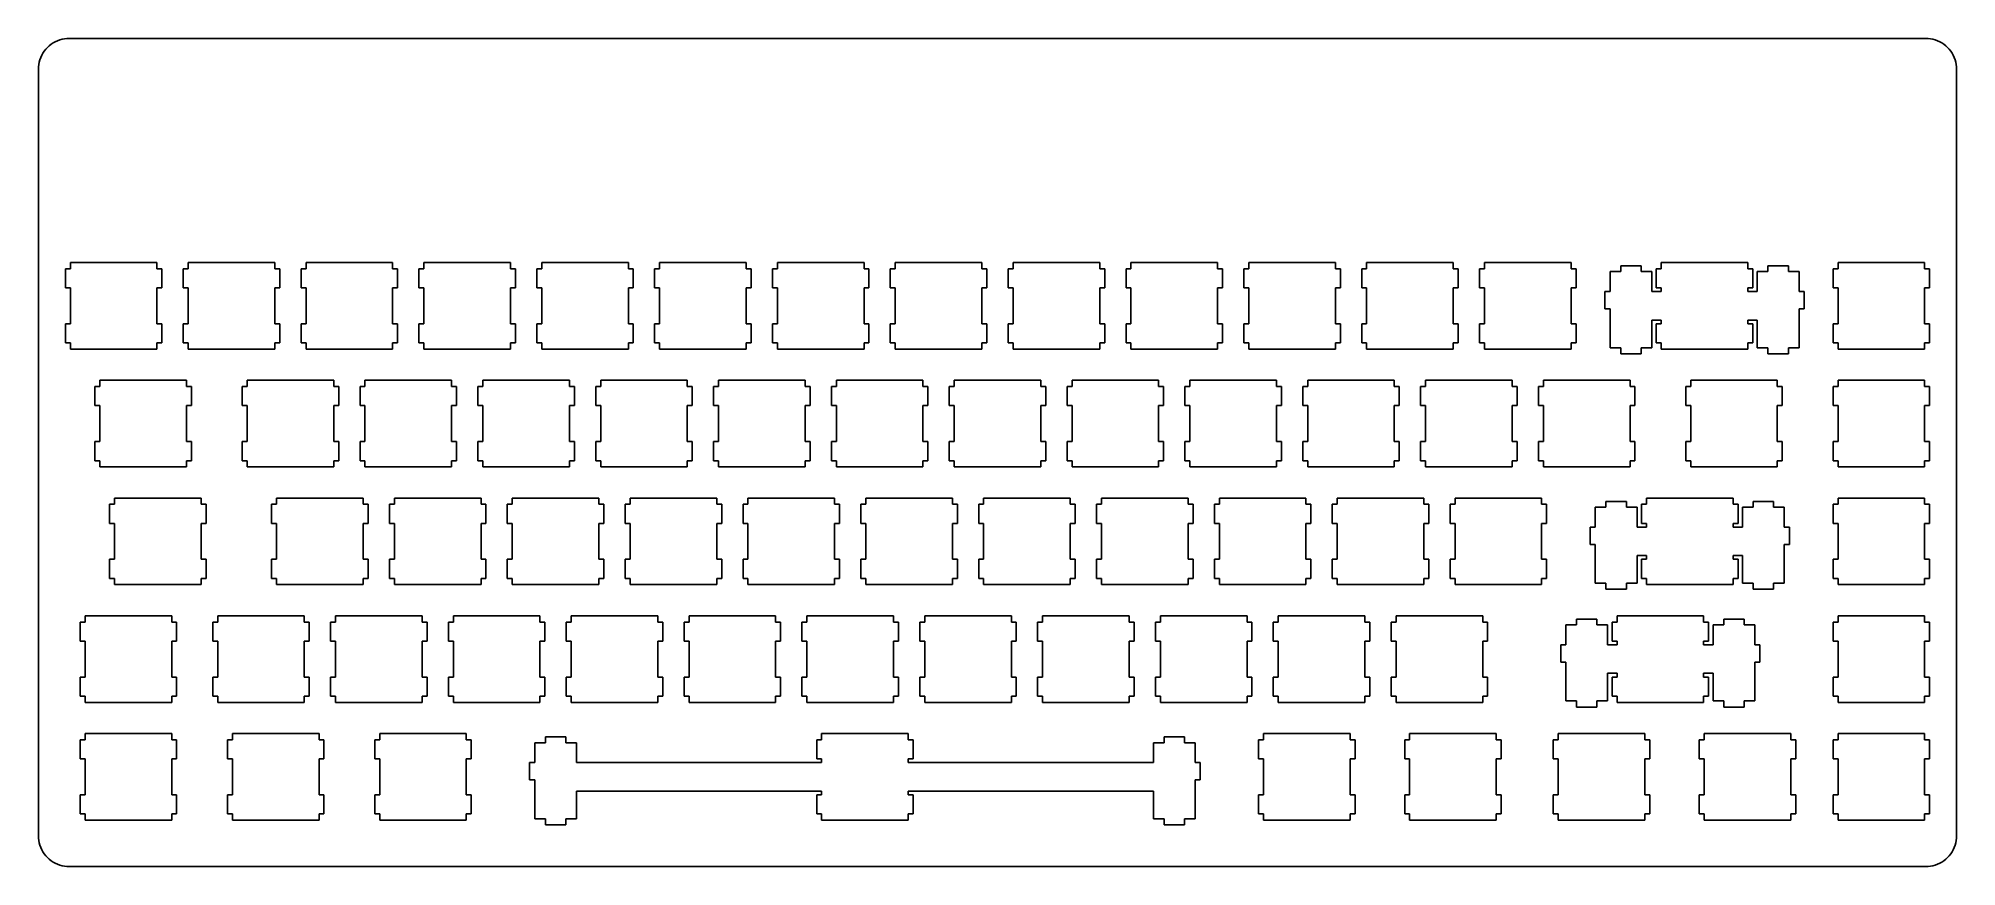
# Model space of a CAD drawing. Extents: x 0 to 310, y 0 to 134.
import ezdxf

# ---------------------------------------------------------------- set-up
doc = ezdxf.new("R2010")
doc.units = 0
doc.layers.get('0').update_dxf_attribs({"linetype": 'CONTINUOUS'})

msp = doc.modelspace()

# ---------------------------------------------------------------- linework, layer by layer
at = {"color": 0}
for p, q in [((1.84795, 133.116), (2.15663, 133.358)), ((2.15663, 133.358), (2.48185, 133.578)), ((2.48185, 133.578), (2.82498, 133.769)), ((2.82498, 133.769), (3.18189, 133.933)), ((3.18189, 133.933), (3.54983, 134.069)), ((3.54983, 134.069), (3.9274, 134.175)), ((3.9274, 134.175), (4.3119, 134.251)), ((4.3119, 134.251), (4.70186, 134.298)), ((4.70186, 134.298), (5.09598, 134.313)), ((5.09598, 134.313), (305.194, 134.313)), ((305.194, 134.313), (305.587, 134.298)), ((305.587, 134.298), (305.977, 134.251)), ((305.977, 134.251), (306.361, 134.175)), ((306.361, 134.175), (306.739, 134.069)), ((306.739, 134.069), (307.107, 133.933)), ((307.107, 133.933), (307.464, 133.769)), ((307.464, 133.769), (307.807, 133.578)), ((307.807, 133.578), (308.132, 133.358)), ((308.132, 133.358), (308.442, 133.116)), ((0.1571, 130.096), (0.23289, 130.481)), ((0.23289, 130.481), (0.339, 130.859)), ((0.339, 130.859), (0.47542, 131.226)), ((0.47542, 131.226), (0.63941, 131.583)), ((0.63941, 131.583), (0.83096, 131.927)), ((0.83096, 131.927), (1.05006, 132.252)), ((1.05006, 132.252), (1.2926, 132.56)), ((1.2926, 132.56), (1.55994, 132.848)), ((1.55994, 132.848), (1.84795, 133.116)), ((308.442, 133.116), (308.73, 132.848)), ((308.73, 132.848), (308.996, 132.56)), ((308.996, 132.56), (309.24, 132.252)), ((309.24, 132.252), (309.458, 131.927)), ((309.458, 131.927), (309.649, 131.583)), ((309.649, 131.583), (309.813, 131.226)), ((309.813, 131.226), (309.95, 130.859)), ((309.95, 130.859), (310.056, 130.481)), ((310.056, 130.481), (310.133, 130.096)), ((0.09508, 129.312), (0.11024, 129.707)), ((0.09508, 5.31509), (0.09508, 129.312)), ((0.11024, 129.707), (0.1571, 130.096)), ((310.133, 130.096), (310.178, 129.707)), ((310.178, 129.707), (310.194, 129.312)), ((310.194, 129.312), (310.195, 5.31372)), ((5.26962, 97.0414), (4.46899, 97.0414)), ((4.46899, 97.0414), (4.46899, 93.9394)), ((5.26962, 98.0405), (5.26962, 97.0414)), ((19.2691, 98.0405), (5.26962, 98.0405)), ((19.2691, 97.0414), (19.2691, 98.0405)), ((20.0697, 97.0414), (19.2691, 97.0414)), ((20.0697, 93.9394), (20.0697, 97.0414)), ((24.3196, 97.0414), (23.519, 97.0414)), ((23.519, 97.0414), (23.519, 93.9394)), ((24.3196, 98.0405), (24.3196, 97.0414)), ((38.3191, 98.0405), (24.3196, 98.0405)), ((38.3191, 97.0414), (38.3191, 98.0405)), ((39.1199, 97.0414), (38.3191, 97.0414)), ((39.1199, 93.9394), (39.1199, 97.0414)), ((43.3698, 97.0414), (42.569, 97.0414)), ((42.569, 97.0414), (42.569, 93.9394)), ((43.3698, 98.0405), (43.3698, 97.0414)), ((57.3691, 98.0405), (43.3698, 98.0405)), ((57.3691, 97.0414), (57.3691, 98.0405)), ((58.1699, 97.0414), (57.3691, 97.0414)), ((58.1699, 93.9394), (58.1699, 97.0414)), ((62.4198, 97.0414), (61.619, 97.0414)), ((61.619, 97.0414), (61.619, 93.9394)), ((62.4198, 98.0405), (62.4198, 97.0414)), ((76.4191, 98.0405), (62.4198, 98.0405)), ((76.4191, 97.0414), (76.4191, 98.0405)), ((77.2199, 97.0414), (76.4191, 97.0414)), ((77.2199, 93.9394), (77.2199, 97.0414)), ((81.4698, 97.0414), (80.669, 97.0414)), ((80.669, 97.0414), (80.669, 93.9394)), ((81.4698, 98.0405), (81.4698, 97.0414)), ((95.4691, 98.0405), (81.4698, 98.0405)), ((95.4691, 97.0414), (95.4691, 98.0405)), ((96.2685, 97.0414), (95.4691, 97.0414)), ((96.2685, 93.9394), (96.2685, 97.0414)), ((100.518, 97.0414), (99.719, 97.0414)), ((99.719, 97.0414), (99.719, 93.9394)), ((100.518, 98.0405), (100.518, 97.0414)), ((114.519, 98.0405), (100.518, 98.0405)), ((114.519, 97.0414), (114.519, 98.0405)), ((115.318, 97.0414), (114.519, 97.0414)), ((115.318, 93.9394), (115.318, 97.0414)), ((119.568, 97.0414), (118.769, 97.0414)), ((118.769, 97.0414), (118.769, 93.9394)), ((119.568, 98.0405), (119.568, 97.0414)), ((133.569, 98.0405), (119.568, 98.0405)), ((133.569, 97.0414), (133.569, 98.0405)), ((134.37, 97.0414), (133.569, 97.0414)), ((134.37, 93.9394), (134.37, 97.0414)), ((138.62, 97.0414), (137.819, 97.0414)), ((137.819, 97.0414), (137.819, 93.9394)), ((138.62, 98.0405), (138.62, 97.0414)), ((152.619, 98.0405), (138.62, 98.0405)), ((152.619, 97.0414), (152.619, 98.0405)), ((153.42, 97.0414), (152.619, 97.0414)), ((153.42, 93.9394), (153.42, 97.0414)), ((157.67, 97.0414), (156.869, 97.0414)), ((156.869, 97.0414), (156.869, 93.9394)), ((157.67, 98.0405), (157.67, 97.0414)), ((171.669, 98.0405), (157.67, 98.0405)), ((171.669, 97.0414), (171.669, 98.0405)), ((172.47, 97.0414), (171.669, 97.0414)), ((172.47, 93.9394), (172.47, 97.0414)), ((176.72, 97.0414), (175.919, 97.0414)), ((175.919, 97.0414), (175.919, 93.9394)), ((176.72, 98.0405), (176.72, 97.0414)), ((190.719, 98.0405), (176.72, 98.0405)), ((190.719, 97.0414), (190.719, 98.0405)), ((191.52, 97.0414), (190.719, 97.0414)), ((191.52, 93.9394), (191.52, 97.0414)), ((195.77, 97.0414), (194.969, 97.0414)), ((194.969, 97.0414), (194.969, 93.9394)), ((195.77, 98.0405), (195.77, 97.0414)), ((209.769, 98.0405), (195.77, 98.0405)), ((209.769, 97.0414), (209.769, 98.0405)), ((210.57, 97.0414), (209.769, 97.0414)), ((210.57, 93.9394), (210.57, 97.0414)), ((214.82, 97.0414), (214.019, 97.0414)), ((214.019, 97.0414), (214.019, 93.9394)), ((214.82, 98.0405), (214.82, 97.0414)), ((228.819, 98.0405), (214.82, 98.0405)), ((228.819, 97.0414), (228.819, 98.0405)), ((229.62, 97.0414), (228.819, 97.0414)), ((229.62, 93.9394), (229.62, 97.0414)), ((233.87, 97.0414), (233.069, 97.0414)), ((233.069, 97.0414), (233.069, 93.9394)), ((233.87, 98.0405), (233.87, 97.0414)), ((247.869, 98.0405), (233.87, 98.0405)), ((247.869, 97.0414), (247.869, 98.0405)), ((248.67, 97.0414), (247.869, 97.0414)), ((248.67, 93.9394), (248.67, 97.0414)), ((255.893, 96.5701), (254.169, 96.5701)), ((254.169, 96.5701), (254.169, 93.3401)), ((259.194, 97.4908), (255.893, 97.4908)), ((255.893, 97.4908), (255.893, 96.5701)), ((259.194, 96.5701), (259.194, 97.4908)), ((260.919, 96.5701), (259.194, 96.5701)), ((260.919, 93.3401), (260.919, 96.5701)), ((262.445, 97.0414), (261.644, 97.0414)), ((261.644, 97.0414), (261.644, 93.9394)), ((262.445, 98.0405), (262.445, 97.0414)), ((276.444, 98.0405), (262.445, 98.0405)), ((276.444, 97.0414), (276.444, 98.0405)), ((277.245, 97.0414), (276.444, 97.0414)), ((277.245, 93.9394), (277.245, 97.0414)), ((279.695, 96.5701), (277.969, 96.5701)), ((277.969, 96.5701), (277.969, 93.3401)), ((282.994, 97.4908), (279.695, 97.4908)), ((279.695, 97.4908), (279.695, 96.5701)), ((282.994, 96.5701), (282.994, 97.4908)), ((284.719, 96.5701), (282.994, 96.5701)), ((284.719, 93.3401), (284.719, 96.5701)), ((291.02, 97.0414), (290.219, 97.0414)), ((290.219, 97.0414), (290.219, 93.9394)), ((291.02, 98.0405), (291.02, 97.0414)), ((305.019, 98.0405), (291.02, 98.0405)), ((305.019, 97.0414), (305.019, 98.0405)), ((305.82, 97.0414), (305.019, 97.0414)), ((305.82, 93.9394), (305.82, 97.0414)), ((4.46899, 93.9394), (5.26962, 93.9394)), ((5.26962, 93.9394), (5.26962, 88.1408)), ((19.2691, 88.1408), (19.2691, 93.9394)), ((19.2691, 93.9394), (20.0697, 93.9394)), ((23.519, 93.9394), (24.3196, 93.9394)), ((24.3196, 93.9394), (24.3196, 88.1408)), ((38.3191, 88.1408), (38.3191, 93.9394)), ((38.3191, 93.9394), (39.1199, 93.9394)), ((42.569, 93.9394), (43.3698, 93.9394)), ((43.3698, 93.9394), (43.3698, 88.1408)), ((57.3691, 88.1408), (57.3691, 93.9394)), ((57.3691, 93.9394), (58.1699, 93.9394)), ((61.619, 93.9394), (62.4198, 93.9394)), ((62.4198, 93.9394), (62.4198, 88.1408)), ((76.4191, 88.1408), (76.4191, 93.9394)), ((76.4191, 93.9394), (77.2199, 93.9394)), ((80.669, 93.9394), (81.4698, 93.9394)), ((81.4698, 93.9394), (81.4698, 88.1408)), ((95.4691, 88.1408), (95.4691, 93.9394)), ((95.4691, 93.9394), (96.2685, 93.9394)), ((99.719, 93.9394), (100.518, 93.9394)), ((100.518, 93.9394), (100.518, 88.1408)), ((114.519, 88.1408), (114.519, 93.9394)), ((114.519, 93.9394), (115.318, 93.9394)), ((118.769, 93.9394), (119.568, 93.9394)), ((119.568, 93.9394), (119.568, 88.1408)), ((133.569, 88.1408), (133.569, 93.9394)), ((133.569, 93.9394), (134.37, 93.9394)), ((137.819, 93.9394), (138.62, 93.9394)), ((138.62, 93.9394), (138.62, 88.1408)), ((152.619, 88.1408), (152.619, 93.9394)), ((152.619, 93.9394), (153.42, 93.9394)), ((156.869, 93.9394), (157.67, 93.9394)), ((157.67, 93.9394), (157.67, 88.1408)), ((171.669, 88.1408), (171.669, 93.9394)), ((171.669, 93.9394), (172.47, 93.9394)), ((175.919, 93.9394), (176.72, 93.9394)), ((176.72, 93.9394), (176.72, 88.1408)), ((190.719, 88.1408), (190.719, 93.9394)), ((190.719, 93.9394), (191.52, 93.9394)), ((194.969, 93.9394), (195.77, 93.9394)), ((195.77, 93.9394), (195.77, 88.1408)), ((209.769, 88.1408), (209.769, 93.9394)), ((209.769, 93.9394), (210.57, 93.9394)), ((214.019, 93.9394), (214.82, 93.9394)), ((214.82, 93.9394), (214.82, 88.1408)), ((228.819, 88.1408), (228.819, 93.9394)), ((228.819, 93.9394), (229.62, 93.9394)), ((233.069, 93.9394), (233.87, 93.9394)), ((233.87, 93.9394), (233.87, 88.1408)), ((247.869, 88.1408), (247.869, 93.9394)), ((247.869, 93.9394), (248.67, 93.9394)), ((254.169, 93.3401), (253.344, 93.3401)), ((253.344, 93.3401), (253.344, 90.5411)), ((262.445, 93.3401), (260.919, 93.3401)), ((261.644, 93.9394), (262.445, 93.9394)), ((262.445, 93.9394), (262.445, 93.3401)), ((276.444, 93.3401), (276.444, 93.9394)), ((276.444, 93.9394), (277.245, 93.9394)), ((277.969, 93.3401), (276.444, 93.3401)), ((285.545, 93.3401), (284.719, 93.3401)), ((285.545, 90.5411), (285.545, 93.3401)), ((290.219, 93.9394), (291.02, 93.9394)), ((291.02, 93.9394), (291.02, 88.1408)), ((305.019, 88.1408), (305.019, 93.9394)), ((305.019, 93.9394), (305.82, 93.9394)), ((253.344, 90.5411), (254.169, 90.5411)), ((254.169, 90.5411), (254.169, 84.2712)), ((284.719, 84.2712), (284.719, 90.5411)), ((284.719, 90.5411), (285.545, 90.5411)), ((5.26962, 88.1408), (4.46899, 88.1408)), ((4.46899, 88.1408), (4.46899, 85.0417)), ((20.0697, 88.1408), (19.2691, 88.1408)), ((20.0697, 85.0417), (20.0697, 88.1408)), ((24.3196, 88.1408), (23.519, 88.1408)), ((23.519, 88.1408), (23.519, 85.0417)), ((39.1199, 88.1408), (38.3191, 88.1408)), ((39.1199, 85.0417), (39.1199, 88.1408)), ((43.3698, 88.1408), (42.569, 88.1408)), ((42.569, 88.1408), (42.569, 85.0417)), ((58.1699, 88.1408), (57.3691, 88.1408)), ((58.1699, 85.0417), (58.1699, 88.1408)), ((62.4198, 88.1408), (61.619, 88.1408)), ((61.619, 88.1408), (61.619, 85.0417)), ((77.2199, 88.1408), (76.4191, 88.1408)), ((77.2199, 85.0417), (77.2199, 88.1408)), ((81.4698, 88.1408), (80.669, 88.1408)), ((80.669, 88.1408), (80.669, 85.0417)), ((96.2685, 88.1408), (95.4691, 88.1408)), ((96.2685, 85.0417), (96.2685, 88.1408)), ((100.518, 88.1408), (99.719, 88.1408)), ((99.719, 88.1408), (99.719, 85.0417)), ((115.318, 88.1408), (114.519, 88.1408)), ((115.318, 85.0417), (115.318, 88.1408)), ((119.568, 88.1408), (118.769, 88.1408)), ((118.769, 88.1408), (118.769, 85.0417)), ((134.37, 88.1408), (133.569, 88.1408)), ((134.37, 85.0417), (134.37, 88.1408)), ((138.62, 88.1408), (137.819, 88.1408)), ((137.819, 88.1408), (137.819, 85.0417)), ((153.42, 88.1408), (152.619, 88.1408)), ((153.42, 85.0417), (153.42, 88.1408)), ((157.67, 88.1408), (156.869, 88.1408)), ((156.869, 88.1408), (156.869, 85.0417)), ((172.47, 88.1408), (171.669, 88.1408)), ((172.47, 85.0417), (172.47, 88.1408)), ((176.72, 88.1408), (175.919, 88.1408)), ((175.919, 88.1408), (175.919, 85.0417)), ((191.52, 88.1408), (190.719, 88.1408)), ((191.52, 85.0417), (191.52, 88.1408)), ((195.77, 88.1408), (194.969, 88.1408)), ((194.969, 88.1408), (194.969, 85.0417)), ((210.57, 88.1408), (209.769, 88.1408)), ((210.57, 85.0417), (210.57, 88.1408)), ((214.82, 88.1408), (214.019, 88.1408)), ((214.019, 88.1408), (214.019, 85.0417)), ((229.62, 88.1408), (228.819, 88.1408)), ((229.62, 85.0417), (229.62, 88.1408)), ((233.87, 88.1408), (233.069, 88.1408)), ((233.069, 88.1408), (233.069, 85.0417)), ((248.67, 88.1408), (247.869, 88.1408)), ((248.67, 85.0417), (248.67, 88.1408)), ((260.919, 84.2712), (260.919, 88.7416)), ((260.919, 88.7416), (262.445, 88.7416)), ((262.445, 88.1408), (261.644, 88.1408)), ((261.644, 88.1408), (261.644, 85.0417)), ((262.445, 88.7416), (262.445, 88.1408)), ((276.444, 88.1408), (276.444, 88.7416)), ((276.444, 88.7416), (277.969, 88.7416)), ((277.245, 88.1408), (276.444, 88.1408)), ((277.245, 85.0417), (277.245, 88.1408)), ((277.969, 88.7416), (277.969, 84.2712)), ((291.02, 88.1408), (290.219, 88.1408)), ((290.219, 88.1408), (290.219, 85.0417)), ((305.82, 88.1408), (305.019, 88.1408)), ((305.82, 85.0417), (305.82, 88.1408)), ((4.46899, 85.0417), (5.26962, 85.0417)), ((5.26962, 85.0417), (5.26962, 84.0412)), ((5.26962, 84.0412), (19.2691, 84.0412)), ((19.2691, 84.0412), (19.2691, 85.0417)), ((19.2691, 85.0417), (20.0697, 85.0417)), ((23.519, 85.0417), (24.3196, 85.0417)), ((24.3196, 85.0417), (24.3196, 84.0412)), ((24.3196, 84.0412), (38.3191, 84.0412)), ((38.3191, 84.0412), (38.3191, 85.0417)), ((38.3191, 85.0417), (39.1199, 85.0417)), ((42.569, 85.0417), (43.3698, 85.0417)), ((43.3698, 85.0417), (43.3698, 84.0412)), ((43.3698, 84.0412), (57.3691, 84.0412)), ((57.3691, 84.0412), (57.3691, 85.0417)), ((57.3691, 85.0417), (58.1699, 85.0417)), ((61.619, 85.0417), (62.4198, 85.0417)), ((62.4198, 85.0417), (62.4198, 84.0412)), ((62.4198, 84.0412), (76.4191, 84.0412)), ((76.4191, 84.0412), (76.4191, 85.0417)), ((76.4191, 85.0417), (77.2199, 85.0417)), ((80.669, 85.0417), (81.4698, 85.0417)), ((81.4698, 85.0417), (81.4698, 84.0412)), ((81.4698, 84.0412), (95.4691, 84.0412)), ((95.4691, 84.0412), (95.4691, 85.0417)), ((95.4691, 85.0417), (96.2685, 85.0417)), ((99.719, 85.0417), (100.518, 85.0417)), ((100.518, 85.0417), (100.518, 84.0412)), ((100.518, 84.0412), (114.519, 84.0412)), ((114.519, 84.0412), (114.519, 85.0417)), ((114.519, 85.0417), (115.318, 85.0417)), ((118.769, 85.0417), (119.568, 85.0417)), ((119.568, 85.0417), (119.568, 84.0412)), ((119.568, 84.0412), (133.569, 84.0412)), ((133.569, 84.0412), (133.569, 85.0417)), ((133.569, 85.0417), (134.37, 85.0417)), ((137.819, 85.0417), (138.62, 85.0417)), ((138.62, 85.0417), (138.62, 84.0412)), ((138.62, 84.0412), (152.619, 84.0412)), ((152.619, 84.0412), (152.619, 85.0417)), ((152.619, 85.0417), (153.42, 85.0417)), ((156.869, 85.0417), (157.67, 85.0417)), ((157.67, 85.0417), (157.67, 84.0412)), ((157.67, 84.0412), (171.669, 84.0412)), ((171.669, 84.0412), (171.669, 85.0417)), ((171.669, 85.0417), (172.47, 85.0417)), ((175.919, 85.0417), (176.72, 85.0417)), ((176.72, 85.0417), (176.72, 84.0412)), ((176.72, 84.0412), (190.719, 84.0412)), ((190.719, 84.0412), (190.719, 85.0417)), ((190.719, 85.0417), (191.52, 85.0417)), ((194.969, 85.0417), (195.77, 85.0417)), ((195.77, 85.0417), (195.77, 84.0412)), ((195.77, 84.0412), (209.769, 84.0412)), ((209.769, 84.0412), (209.769, 85.0417)), ((209.769, 85.0417), (210.57, 85.0417)), ((214.019, 85.0417), (214.82, 85.0417)), ((214.82, 85.0417), (214.82, 84.0412)), ((214.82, 84.0412), (228.819, 84.0412)), ((228.819, 84.0412), (228.819, 85.0417)), ((228.819, 85.0417), (229.62, 85.0417)), ((233.069, 85.0417), (233.87, 85.0417)), ((233.87, 85.0417), (233.87, 84.0412)), ((233.87, 84.0412), (247.869, 84.0412)), ((247.869, 84.0412), (247.869, 85.0417)), ((247.869, 85.0417), (248.67, 85.0417)), ((254.169, 84.2712), (255.893, 84.2712)), ((255.893, 84.2712), (255.893, 83.2915)), ((259.194, 83.2915), (259.194, 84.2712)), ((259.194, 84.2712), (260.919, 84.2712)), ((261.644, 85.0417), (262.445, 85.0417)), ((262.445, 85.0417), (262.445, 84.0412)), ((262.445, 84.0412), (276.444, 84.0412)), ((276.444, 84.0412), (276.444, 85.0417)), ((276.444, 85.0417), (277.245, 85.0417)), ((277.969, 84.2712), (279.695, 84.2712)), ((279.695, 84.2712), (279.695, 83.2915)), ((282.994, 83.2915), (282.994, 84.2712)), ((282.994, 84.2712), (284.719, 84.2712)), ((290.219, 85.0417), (291.02, 85.0417)), ((291.02, 85.0417), (291.02, 84.0412)), ((291.02, 84.0412), (305.019, 84.0412)), ((305.019, 84.0412), (305.019, 85.0417)), ((305.019, 85.0417), (305.82, 85.0417)), ((255.893, 83.2915), (259.194, 83.2915)), ((279.695, 83.2915), (282.994, 83.2915)), ((10.0321, 77.9914), (9.23149, 77.9914)), ((9.23149, 77.9914), (9.23149, 74.8908)), ((10.0321, 78.9905), (10.0321, 77.9914)), ((24.0316, 78.9905), (10.0321, 78.9905)), ((24.0316, 77.9914), (24.0316, 78.9905)), ((24.8309, 77.9914), (24.0316, 77.9914)), ((24.8309, 74.8908), (24.8309, 77.9914)), ((33.8446, 77.9914), (33.044, 77.9914)), ((33.044, 77.9914), (33.044, 74.8908)), ((33.8446, 78.9905), (33.8446, 77.9914)), ((47.8441, 78.9905), (33.8446, 78.9905)), ((47.8441, 77.9914), (47.8441, 78.9905)), ((48.6449, 77.9914), (47.8441, 77.9914)), ((48.6449, 74.8908), (48.6449, 77.9914)), ((52.8948, 77.9914), (52.094, 77.9914)), ((52.094, 77.9914), (52.094, 74.8908)), ((52.8948, 78.9905), (52.8948, 77.9914)), ((66.8941, 78.9905), (52.8948, 78.9905)), ((66.8941, 77.9914), (66.8941, 78.9905)), ((67.6949, 77.9914), (66.8941, 77.9914)), ((67.6949, 74.8908), (67.6949, 77.9914)), ((71.9448, 77.9914), (71.144, 77.9914)), ((71.144, 77.9914), (71.144, 74.8908)), ((71.9448, 78.9905), (71.9448, 77.9914)), ((85.9441, 78.9905), (71.9448, 78.9905)), ((85.9441, 77.9914), (85.9441, 78.9905)), ((86.7449, 77.9914), (85.9441, 77.9914)), ((86.7449, 74.8908), (86.7449, 77.9914)), ((90.9948, 77.9914), (90.194, 77.9914)), ((90.194, 77.9914), (90.194, 74.8908)), ((90.9948, 78.9905), (90.9948, 77.9914)), ((104.994, 78.9905), (90.9948, 78.9905)), ((104.994, 77.9914), (104.994, 78.9905)), ((105.795, 77.9914), (104.994, 77.9914)), ((105.795, 74.8908), (105.795, 77.9914)), ((110.045, 77.9914), (109.244, 77.9914)), ((109.244, 77.9914), (109.244, 74.8908)), ((110.045, 78.9905), (110.045, 77.9914)), ((124.044, 78.9905), (110.045, 78.9905)), ((124.044, 77.9914), (124.044, 78.9905)), ((124.845, 77.9914), (124.044, 77.9914)), ((124.845, 74.8908), (124.845, 77.9914)), ((129.095, 77.9914), (128.294, 77.9914)), ((128.294, 77.9914), (128.294, 74.8908)), ((129.095, 78.9905), (129.095, 77.9914)), ((143.094, 78.9905), (129.095, 78.9905)), ((143.094, 77.9914), (143.094, 78.9905)), ((143.895, 77.9914), (143.094, 77.9914)), ((143.895, 74.8908), (143.895, 77.9914)), ((148.145, 77.9914), (147.344, 77.9914)), ((147.344, 77.9914), (147.344, 74.8908)), ((148.145, 78.9905), (148.145, 77.9914)), ((162.144, 78.9905), (148.145, 78.9905)), ((162.144, 77.9914), (162.144, 78.9905)), ((162.945, 77.9914), (162.144, 77.9914)), ((162.945, 74.8908), (162.945, 77.9914)), ((167.195, 77.9914), (166.394, 77.9914)), ((166.394, 77.9914), (166.394, 74.8908)), ((167.195, 78.9905), (167.195, 77.9914)), ((181.194, 78.9905), (167.195, 78.9905)), ((181.194, 77.9914), (181.194, 78.9905)), ((181.995, 77.9914), (181.194, 77.9914)), ((181.995, 74.8908), (181.995, 77.9914)), ((186.245, 77.9914), (185.444, 77.9914)), ((185.444, 77.9914), (185.444, 74.8908)), ((186.245, 78.9905), (186.245, 77.9914)), ((200.244, 78.9905), (186.245, 78.9905)), ((200.244, 77.9914), (200.244, 78.9905)), ((201.045, 77.9914), (200.244, 77.9914)), ((201.045, 74.8908), (201.045, 77.9914)), ((205.295, 77.9914), (204.494, 77.9914)), ((204.494, 77.9914), (204.494, 74.8908)), ((205.295, 78.9905), (205.295, 77.9914)), ((219.294, 78.9905), (205.295, 78.9905)), ((219.294, 77.9914), (219.294, 78.9905)), ((220.095, 77.9914), (219.294, 77.9914)), ((220.095, 74.8908), (220.095, 77.9914)), ((224.345, 77.9914), (223.544, 77.9914)), ((223.544, 77.9914), (223.544, 74.8908)), ((224.345, 78.9905), (224.345, 77.9914)), ((238.344, 78.9905), (224.345, 78.9905)), ((238.344, 77.9914), (238.344, 78.9905)), ((239.145, 77.9914), (238.344, 77.9914)), ((239.145, 74.8908), (239.145, 77.9914)), ((243.395, 77.9914), (242.594, 77.9914)), ((242.594, 77.9914), (242.594, 74.8908)), ((243.395, 78.9905), (243.395, 77.9914)), ((257.394, 78.9905), (243.395, 78.9905)), ((257.394, 77.9914), (257.394, 78.9905)), ((258.195, 77.9914), (257.394, 77.9914)), ((258.195, 74.8908), (258.195, 77.9914)), ((267.207, 77.9914), (266.407, 77.9914)), ((266.407, 77.9914), (266.407, 74.8908)), ((267.207, 78.9905), (267.207, 77.9914)), ((281.207, 78.9905), (267.207, 78.9905)), ((281.207, 77.9914), (281.207, 78.9905)), ((282.006, 77.9914), (281.207, 77.9914)), ((282.006, 74.8908), (282.006, 77.9914)), ((291.02, 77.9914), (290.219, 77.9914)), ((290.219, 77.9914), (290.219, 74.8908)), ((291.02, 78.9905), (291.02, 77.9914)), ((305.019, 78.9905), (291.02, 78.9905)), ((305.019, 77.9914), (305.019, 78.9905)), ((305.82, 77.9914), (305.019, 77.9914)), ((305.82, 74.8908), (305.82, 77.9914)), ((9.23149, 74.8908), (10.0321, 74.8908)), ((10.0321, 74.8908), (10.0321, 69.0894)), ((24.0316, 69.0894), (24.0316, 74.8908)), ((24.0316, 74.8908), (24.8309, 74.8908)), ((33.044, 74.8908), (33.8446, 74.8908)), ((33.8446, 74.8908), (33.8446, 69.0894)), ((47.8441, 69.0894), (47.8441, 74.8908)), ((47.8441, 74.8908), (48.6449, 74.8908)), ((52.094, 74.8908), (52.8948, 74.8908)), ((52.8948, 74.8908), (52.8948, 69.0894)), ((66.8941, 69.0894), (66.8941, 74.8908)), ((66.8941, 74.8908), (67.6949, 74.8908)), ((71.144, 74.8908), (71.9448, 74.8908)), ((71.9448, 74.8908), (71.9448, 69.0894)), ((85.9441, 69.0894), (85.9441, 74.8908)), ((85.9441, 74.8908), (86.7449, 74.8908)), ((90.194, 74.8908), (90.9948, 74.8908)), ((90.9948, 74.8908), (90.9948, 69.0894)), ((104.994, 69.0894), (104.994, 74.8908)), ((104.994, 74.8908), (105.795, 74.8908)), ((109.244, 74.8908), (110.045, 74.8908)), ((110.045, 74.8908), (110.045, 69.0894)), ((124.044, 69.0894), (124.044, 74.8908)), ((124.044, 74.8908), (124.845, 74.8908)), ((128.294, 74.8908), (129.095, 74.8908)), ((129.095, 74.8908), (129.095, 69.0894)), ((143.094, 69.0894), (143.094, 74.8908)), ((143.094, 74.8908), (143.895, 74.8908)), ((147.344, 74.8908), (148.145, 74.8908)), ((148.145, 74.8908), (148.145, 69.0894)), ((162.144, 69.0894), (162.144, 74.8908)), ((162.144, 74.8908), (162.945, 74.8908)), ((166.394, 74.8908), (167.195, 74.8908)), ((167.195, 74.8908), (167.195, 69.0894)), ((181.194, 69.0894), (181.194, 74.8908)), ((181.194, 74.8908), (181.995, 74.8908)), ((185.444, 74.8908), (186.245, 74.8908)), ((186.245, 74.8908), (186.245, 69.0894)), ((200.244, 69.0894), (200.244, 74.8908)), ((200.244, 74.8908), (201.045, 74.8908)), ((204.494, 74.8908), (205.295, 74.8908)), ((205.295, 74.8908), (205.295, 69.0894)), ((219.294, 69.0894), (219.294, 74.8908)), ((219.294, 74.8908), (220.095, 74.8908)), ((223.544, 74.8908), (224.345, 74.8908)), ((224.345, 74.8908), (224.345, 69.0894)), ((238.344, 69.0894), (238.344, 74.8908)), ((238.344, 74.8908), (239.145, 74.8908)), ((242.594, 74.8908), (243.395, 74.8908)), ((243.395, 74.8908), (243.395, 69.0894)), ((257.394, 69.0894), (257.394, 74.8908)), ((257.394, 74.8908), (258.195, 74.8908)), ((266.407, 74.8908), (267.207, 74.8908)), ((267.207, 74.8908), (267.207, 69.0894)), ((281.207, 69.0894), (281.207, 74.8908)), ((281.207, 74.8908), (282.006, 74.8908)), ((290.219, 74.8908), (291.02, 74.8908)), ((291.02, 74.8908), (291.02, 69.0894)), ((305.019, 69.0894), (305.019, 74.8908)), ((305.019, 74.8908), (305.82, 74.8908)), ((10.0321, 69.0894), (9.23149, 69.0894)), ((9.23149, 69.0894), (9.23149, 65.9903)), ((24.8309, 69.0894), (24.0316, 69.0894)), ((24.8309, 65.9903), (24.8309, 69.0894)), ((33.8446, 69.0894), (33.044, 69.0894)), ((33.044, 69.0894), (33.044, 65.9903)), ((48.6449, 69.0894), (47.8441, 69.0894)), ((48.6449, 65.9903), (48.6449, 69.0894)), ((52.8948, 69.0894), (52.094, 69.0894)), ((52.094, 69.0894), (52.094, 65.9903)), ((67.6949, 69.0894), (66.8941, 69.0894)), ((67.6949, 65.9903), (67.6949, 69.0894)), ((71.9448, 69.0894), (71.144, 69.0894)), ((71.144, 69.0894), (71.144, 65.9903)), ((86.7449, 69.0894), (85.9441, 69.0894)), ((86.7449, 65.9903), (86.7449, 69.0894)), ((90.9948, 69.0894), (90.194, 69.0894)), ((90.194, 69.0894), (90.194, 65.9903)), ((105.795, 69.0894), (104.994, 69.0894)), ((105.795, 65.9903), (105.795, 69.0894)), ((110.045, 69.0894), (109.244, 69.0894)), ((109.244, 69.0894), (109.244, 65.9903)), ((124.845, 69.0894), (124.044, 69.0894)), ((124.845, 65.9903), (124.845, 69.0894)), ((129.095, 69.0894), (128.294, 69.0894)), ((128.294, 69.0894), (128.294, 65.9903)), ((143.895, 69.0894), (143.094, 69.0894)), ((143.895, 65.9903), (143.895, 69.0894)), ((148.145, 69.0894), (147.344, 69.0894)), ((147.344, 69.0894), (147.344, 65.9903)), ((162.945, 69.0894), (162.144, 69.0894)), ((162.945, 65.9903), (162.945, 69.0894)), ((167.195, 69.0894), (166.394, 69.0894)), ((166.394, 69.0894), (166.394, 65.9903)), ((181.995, 69.0894), (181.194, 69.0894)), ((181.995, 65.9903), (181.995, 69.0894)), ((186.245, 69.0894), (185.444, 69.0894)), ((185.444, 69.0894), (185.444, 65.9903)), ((201.045, 69.0894), (200.244, 69.0894)), ((201.045, 65.9903), (201.045, 69.0894)), ((205.295, 69.0894), (204.494, 69.0894)), ((204.494, 69.0894), (204.494, 65.9903)), ((220.095, 69.0894), (219.294, 69.0894)), ((220.095, 65.9903), (220.095, 69.0894)), ((224.345, 69.0894), (223.544, 69.0894)), ((223.544, 69.0894), (223.544, 65.9903)), ((239.145, 69.0894), (238.344, 69.0894)), ((239.145, 65.9903), (239.145, 69.0894)), ((243.395, 69.0894), (242.594, 69.0894)), ((242.594, 69.0894), (242.594, 65.9903)), ((258.195, 69.0894), (257.394, 69.0894)), ((258.195, 65.9903), (258.195, 69.0894)), ((267.207, 69.0894), (266.407, 69.0894)), ((266.407, 69.0894), (266.407, 65.9903)), ((282.006, 69.0894), (281.207, 69.0894)), ((282.006, 65.9903), (282.006, 69.0894)), ((291.02, 69.0894), (290.219, 69.0894)), ((290.219, 69.0894), (290.219, 65.9903)), ((305.82, 69.0894), (305.019, 69.0894)), ((305.82, 65.9903), (305.82, 69.0894)), ((9.23149, 65.9903), (10.0321, 65.9903)), ((10.0321, 65.9903), (10.0321, 64.9898)), ((24.0316, 64.9898), (24.0316, 65.9903)), ((24.0316, 65.9903), (24.8309, 65.9903)), ((33.044, 65.9903), (33.8446, 65.9903)), ((33.8446, 65.9903), (33.8446, 64.9898)), ((47.8441, 64.9898), (47.8441, 65.9903)), ((47.8441, 65.9903), (48.6449, 65.9903)), ((52.094, 65.9903), (52.8948, 65.9903)), ((52.8948, 65.9903), (52.8948, 64.9898)), ((66.8941, 64.9898), (66.8941, 65.9903)), ((66.8941, 65.9903), (67.6949, 65.9903)), ((71.144, 65.9903), (71.9448, 65.9903)), ((71.9448, 65.9903), (71.9448, 64.9898)), ((85.9441, 64.9898), (85.9441, 65.9903)), ((85.9441, 65.9903), (86.7449, 65.9903)), ((90.194, 65.9903), (90.9948, 65.9903)), ((90.9948, 65.9903), (90.9948, 64.9898)), ((104.994, 64.9898), (104.994, 65.9903)), ((104.994, 65.9903), (105.795, 65.9903)), ((109.244, 65.9903), (110.045, 65.9903)), ((110.045, 65.9903), (110.045, 64.9898)), ((124.044, 64.9898), (124.044, 65.9903)), ((124.044, 65.9903), (124.845, 65.9903)), ((128.294, 65.9903), (129.095, 65.9903)), ((129.095, 65.9903), (129.095, 64.9898)), ((143.094, 64.9898), (143.094, 65.9903)), ((143.094, 65.9903), (143.895, 65.9903)), ((147.344, 65.9903), (148.145, 65.9903)), ((148.145, 65.9903), (148.145, 64.9898)), ((162.144, 64.9898), (162.144, 65.9903)), ((162.144, 65.9903), (162.945, 65.9903)), ((166.394, 65.9903), (167.195, 65.9903)), ((167.195, 65.9903), (167.195, 64.9898)), ((181.194, 64.9898), (181.194, 65.9903)), ((181.194, 65.9903), (181.995, 65.9903)), ((185.444, 65.9903), (186.245, 65.9903)), ((186.245, 65.9903), (186.245, 64.9898)), ((200.244, 64.9898), (200.244, 65.9903)), ((200.244, 65.9903), (201.045, 65.9903)), ((204.494, 65.9903), (205.295, 65.9903)), ((205.295, 65.9903), (205.295, 64.9898)), ((219.294, 64.9898), (219.294, 65.9903)), ((219.294, 65.9903), (220.095, 65.9903)), ((223.544, 65.9903), (224.345, 65.9903)), ((224.345, 65.9903), (224.345, 64.9898)), ((238.344, 64.9898), (238.344, 65.9903)), ((238.344, 65.9903), (239.145, 65.9903)), ((242.594, 65.9903), (243.395, 65.9903)), ((243.395, 65.9903), (243.395, 64.9898)), ((257.394, 64.9898), (257.394, 65.9903)), ((257.394, 65.9903), (258.195, 65.9903)), ((266.407, 65.9903), (267.207, 65.9903)), ((267.207, 65.9903), (267.207, 64.9898)), ((281.207, 64.9898), (281.207, 65.9903)), ((281.207, 65.9903), (282.006, 65.9903)), ((290.219, 65.9903), (291.02, 65.9903)), ((291.02, 65.9903), (291.02, 64.9898)), ((305.019, 64.9898), (305.019, 65.9903)), ((305.019, 65.9903), (305.82, 65.9903)), ((10.0321, 64.9898), (24.0316, 64.9898)), ((33.8446, 64.9898), (47.8441, 64.9898)), ((52.8948, 64.9898), (66.8941, 64.9898)), ((71.9448, 64.9898), (85.9441, 64.9898)), ((90.9948, 64.9898), (104.994, 64.9898)), ((110.045, 64.9898), (124.044, 64.9898)), ((129.095, 64.9898), (143.094, 64.9898)), ((148.145, 64.9898), (162.144, 64.9898)), ((167.195, 64.9898), (181.194, 64.9898)), ((186.245, 64.9898), (200.244, 64.9898)), ((205.295, 64.9898), (219.294, 64.9898)), ((224.345, 64.9898), (238.344, 64.9898)), ((243.395, 64.9898), (257.394, 64.9898)), ((267.207, 64.9898), (281.207, 64.9898)), ((291.02, 64.9898), (305.019, 64.9898)), ((12.412, 58.9414), (11.6127, 58.9414)), ((11.6127, 58.9414), (11.6127, 55.8408)), ((12.412, 59.9405), (12.412, 58.9414)), ((26.4129, 59.9405), (12.412, 59.9405)), ((26.4129, 58.9414), (26.4129, 59.9405)), ((27.2121, 58.9414), (26.4129, 58.9414)), ((27.2121, 55.8408), (27.2121, 58.9414)), ((38.6073, 58.9414), (37.8065, 58.9414)), ((37.8065, 58.9414), (37.8065, 55.8408)), ((38.6073, 59.9405), (38.6073, 58.9414)), ((52.6066, 59.9405), (38.6073, 59.9405)), ((52.6066, 58.9414), (52.6066, 59.9405)), ((53.406, 58.9414), (52.6066, 58.9414)), ((53.406, 55.8408), (53.406, 58.9414)), ((57.6573, 58.9414), (56.8565, 58.9414)), ((56.8565, 58.9414), (56.8565, 55.8408)), ((57.6573, 59.9405), (57.6573, 58.9414)), ((71.6566, 59.9405), (57.6573, 59.9405)), ((71.6566, 58.9414), (71.6566, 59.9405)), ((72.456, 58.9414), (71.6566, 58.9414)), ((72.456, 55.8408), (72.456, 58.9414)), ((76.7073, 58.9414), (75.9065, 58.9414)), ((75.9065, 58.9414), (75.9065, 55.8408)), ((76.7073, 59.9405), (76.7073, 58.9414)), ((90.7066, 59.9405), (76.7073, 59.9405)), ((90.7066, 58.9414), (90.7066, 59.9405)), ((91.506, 58.9414), (90.7066, 58.9414)), ((91.506, 55.8408), (91.506, 58.9414)), ((95.7573, 58.9414), (94.9565, 58.9414)), ((94.9565, 58.9414), (94.9565, 55.8408)), ((95.7573, 59.9405), (95.7573, 58.9414)), ((109.757, 59.9405), (95.7573, 59.9405)), ((109.757, 58.9414), (109.757, 59.9405)), ((110.556, 58.9414), (109.757, 58.9414)), ((110.556, 55.8408), (110.556, 58.9414)), ((114.807, 58.9414), (114.006, 58.9414)), ((114.006, 58.9414), (114.006, 55.8408)), ((114.807, 59.9405), (114.807, 58.9414)), ((128.807, 59.9405), (114.807, 59.9405)), ((128.807, 58.9414), (128.807, 59.9405)), ((129.606, 58.9414), (128.807, 58.9414)), ((129.606, 55.8408), (129.606, 58.9414)), ((133.857, 58.9414), (133.056, 58.9414)), ((133.056, 58.9414), (133.056, 55.8408)), ((133.857, 59.9405), (133.857, 58.9414)), ((147.857, 59.9405), (133.857, 59.9405)), ((147.857, 58.9414), (147.857, 59.9405)), ((148.656, 58.9414), (147.857, 58.9414)), ((148.656, 55.8408), (148.656, 58.9414)), ((152.907, 58.9414), (152.106, 58.9414)), ((152.106, 58.9414), (152.106, 55.8408)), ((152.907, 59.9405), (152.907, 58.9414)), ((166.907, 59.9405), (152.907, 59.9405)), ((166.907, 58.9414), (166.907, 59.9405)), ((167.706, 58.9414), (166.907, 58.9414)), ((167.706, 55.8408), (167.706, 58.9414)), ((171.957, 58.9414), (171.156, 58.9414)), ((171.156, 58.9414), (171.156, 55.8408)), ((171.957, 59.9405), (171.957, 58.9414)), ((185.957, 59.9405), (171.957, 59.9405)), ((185.957, 58.9414), (185.957, 59.9405)), ((186.756, 58.9414), (185.957, 58.9414)), ((186.756, 55.8408), (186.756, 58.9414)), ((191.007, 58.9414), (190.207, 58.9414)), ((190.207, 58.9414), (190.207, 55.8408)), ((191.007, 59.9405), (191.007, 58.9414)), ((205.007, 59.9405), (191.007, 59.9405)), ((205.007, 58.9414), (205.007, 59.9405)), ((205.806, 58.9414), (205.007, 58.9414)), ((205.806, 55.8408), (205.806, 58.9414)), ((210.057, 58.9414), (209.257, 58.9414)), ((209.257, 58.9414), (209.257, 55.8408)), ((210.057, 59.9405), (210.057, 58.9414)), ((224.057, 59.9405), (210.057, 59.9405)), ((224.057, 58.9414), (224.057, 59.9405)), ((224.856, 58.9414), (224.057, 58.9414)), ((224.856, 55.8408), (224.856, 58.9414)), ((229.107, 58.9414), (228.307, 58.9414)), ((228.307, 58.9414), (228.307, 55.8408)), ((229.107, 59.9405), (229.107, 58.9414)), ((243.107, 59.9405), (229.107, 59.9405)), ((243.107, 58.9414), (243.107, 59.9405)), ((243.906, 58.9414), (243.107, 58.9414)), ((243.906, 55.8408), (243.906, 58.9414)), ((256.811, 59.3908), (253.512, 59.3908)), ((253.512, 59.3908), (253.512, 58.4701)), ((256.811, 58.4701), (256.811, 59.3908)), ((260.062, 58.9414), (259.263, 58.9414)), ((259.263, 58.9414), (259.263, 55.8408)), ((260.062, 59.9405), (260.062, 58.9414)), ((274.063, 59.9405), (260.062, 59.9405)), ((274.063, 58.9414), (274.063, 59.9405)), ((274.862, 58.9414), (274.063, 58.9414)), ((274.862, 55.8408), (274.862, 58.9414)), ((280.613, 59.3908), (277.312, 59.3908)), ((277.312, 59.3908), (277.312, 58.4701)), ((280.613, 58.4701), (280.613, 59.3908)), ((291.02, 58.9414), (290.219, 58.9414)), ((290.219, 58.9414), (290.219, 55.8408)), ((291.02, 59.9405), (291.02, 58.9414)), ((305.019, 59.9405), (291.02, 59.9405)), ((305.019, 58.9414), (305.019, 59.9405)), ((305.82, 58.9414), (305.019, 58.9414)), ((305.82, 55.8408), (305.82, 58.9414)), ((11.6127, 55.8408), (12.412, 55.8408)), ((12.412, 55.8408), (12.412, 50.0394)), ((26.4129, 50.0394), (26.4129, 55.8408)), ((26.4129, 55.8408), (27.2121, 55.8408)), ((37.8065, 55.8408), (38.6073, 55.8408)), ((38.6073, 55.8408), (38.6073, 50.0394)), ((52.6066, 50.0394), (52.6066, 55.8408)), ((52.6066, 55.8408), (53.406, 55.8408)), ((56.8565, 55.8408), (57.6573, 55.8408)), ((57.6573, 55.8408), (57.6573, 50.0394)), ((71.6566, 50.0394), (71.6566, 55.8408)), ((71.6566, 55.8408), (72.456, 55.8408)), ((75.9065, 55.8408), (76.7073, 55.8408)), ((76.7073, 55.8408), (76.7073, 50.0394)), ((90.7066, 50.0394), (90.7066, 55.8408)), ((90.7066, 55.8408), (91.506, 55.8408)), ((94.9565, 55.8408), (95.7573, 55.8408)), ((95.7573, 55.8408), (95.7573, 50.0394)), ((109.757, 50.0394), (109.757, 55.8408)), ((109.757, 55.8408), (110.556, 55.8408)), ((114.006, 55.8408), (114.807, 55.8408)), ((114.807, 55.8408), (114.807, 50.0394)), ((128.807, 50.0394), (128.807, 55.8408)), ((128.807, 55.8408), (129.606, 55.8408)), ((133.056, 55.8408), (133.857, 55.8408)), ((133.857, 55.8408), (133.857, 50.0394)), ((147.857, 50.0394), (147.857, 55.8408)), ((147.857, 55.8408), (148.656, 55.8408)), ((152.106, 55.8408), (152.907, 55.8408)), ((152.907, 55.8408), (152.907, 50.0394)), ((166.907, 50.0394), (166.907, 55.8408)), ((166.907, 55.8408), (167.706, 55.8408)), ((171.156, 55.8408), (171.957, 55.8408)), ((171.957, 55.8408), (171.957, 50.0394)), ((185.957, 50.0394), (185.957, 55.8408)), ((185.957, 55.8408), (186.756, 55.8408)), ((190.207, 55.8408), (191.007, 55.8408)), ((191.007, 55.8408), (191.007, 50.0394)), ((205.007, 50.0394), (205.007, 55.8408)), ((205.007, 55.8408), (205.806, 55.8408)), ((209.257, 55.8408), (210.057, 55.8408)), ((210.057, 55.8408), (210.057, 50.0394)), ((224.057, 50.0394), (224.057, 55.8408)), ((224.057, 55.8408), (224.856, 55.8408)), ((228.307, 55.8408), (229.107, 55.8408)), ((229.107, 55.8408), (229.107, 50.0394)), ((243.107, 50.0394), (243.107, 55.8408)), ((243.107, 55.8408), (243.906, 55.8408)), ((253.512, 58.4701), (251.787, 58.4701)), ((251.787, 58.4701), (251.787, 55.2401)), ((258.538, 58.4701), (256.811, 58.4701)), ((258.538, 55.2401), (258.538, 58.4701)), ((259.263, 55.8408), (260.062, 55.8408)), ((260.062, 55.8408), (260.062, 55.2401)), ((274.063, 55.2401), (274.063, 55.8408)), ((274.063, 55.8408), (274.862, 55.8408)), ((277.312, 58.4701), (275.587, 58.4701)), ((275.587, 58.4701), (275.587, 55.2401)), ((282.338, 58.4701), (280.613, 58.4701)), ((282.338, 55.2401), (282.338, 58.4701)), ((290.219, 55.8408), (291.02, 55.8408)), ((291.02, 55.8408), (291.02, 50.0394)), ((305.019, 50.0394), (305.019, 55.8408)), ((305.019, 55.8408), (305.82, 55.8408)), ((251.787, 55.2401), (250.963, 55.2401)), ((250.963, 55.2401), (250.963, 52.4411)), ((260.062, 55.2401), (258.538, 55.2401)), ((275.587, 55.2401), (274.063, 55.2401)), ((283.162, 55.2401), (282.338, 55.2401)), ((283.162, 52.4411), (283.162, 55.2401)), ((12.412, 50.0394), (11.6127, 50.0394)), ((11.6127, 50.0394), (11.6127, 46.9417)), ((27.2121, 50.0394), (26.4129, 50.0394)), ((27.2121, 46.9417), (27.2121, 50.0394)), ((38.6073, 50.0394), (37.8065, 50.0394)), ((37.8065, 50.0394), (37.8065, 46.9417)), ((53.406, 50.0394), (52.6066, 50.0394)), ((53.406, 46.9417), (53.406, 50.0394)), ((57.6573, 50.0394), (56.8565, 50.0394)), ((56.8565, 50.0394), (56.8565, 46.9417)), ((72.456, 50.0394), (71.6566, 50.0394)), ((72.456, 46.9417), (72.456, 50.0394)), ((76.7073, 50.0394), (75.9065, 50.0394)), ((75.9065, 50.0394), (75.9065, 46.9417)), ((91.506, 50.0394), (90.7066, 50.0394)), ((91.506, 46.9417), (91.506, 50.0394)), ((95.7573, 50.0394), (94.9565, 50.0394)), ((94.9565, 50.0394), (94.9565, 46.9417)), ((110.556, 50.0394), (109.757, 50.0394)), ((110.556, 46.9417), (110.556, 50.0394)), ((114.807, 50.0394), (114.006, 50.0394)), ((114.006, 50.0394), (114.006, 46.9417)), ((129.606, 50.0394), (128.807, 50.0394)), ((129.606, 46.9417), (129.606, 50.0394)), ((133.857, 50.0394), (133.056, 50.0394)), ((133.056, 50.0394), (133.056, 46.9417)), ((148.656, 50.0394), (147.857, 50.0394)), ((148.656, 46.9417), (148.656, 50.0394)), ((152.907, 50.0394), (152.106, 50.0394)), ((152.106, 50.0394), (152.106, 46.9417)), ((167.706, 50.0394), (166.907, 50.0394)), ((167.706, 46.9417), (167.706, 50.0394)), ((171.957, 50.0394), (171.156, 50.0394)), ((171.156, 50.0394), (171.156, 46.9417)), ((186.756, 50.0394), (185.957, 50.0394)), ((186.756, 46.9417), (186.756, 50.0394)), ((191.007, 50.0394), (190.207, 50.0394)), ((190.207, 50.0394), (190.207, 46.9417)), ((205.806, 50.0394), (205.007, 50.0394)), ((205.806, 46.9417), (205.806, 50.0394)), ((210.057, 50.0394), (209.257, 50.0394)), ((209.257, 50.0394), (209.257, 46.9417)), ((224.856, 50.0394), (224.057, 50.0394)), ((224.856, 46.9417), (224.856, 50.0394)), ((229.107, 50.0394), (228.307, 50.0394)), ((228.307, 50.0394), (228.307, 46.9417)), ((243.906, 50.0394), (243.107, 50.0394)), ((243.906, 46.9417), (243.906, 50.0394)), ((250.963, 52.4411), (251.787, 52.4411)), ((251.787, 52.4411), (251.787, 46.1712)), ((258.538, 46.1712), (258.538, 50.6416)), ((258.538, 50.6416), (260.062, 50.6416)), ((260.062, 50.0394), (259.263, 50.0394)), ((259.263, 50.0394), (259.263, 46.9417)), ((260.062, 50.6416), (260.062, 50.0394)), ((274.063, 50.0394), (274.063, 50.6416)), ((274.063, 50.6416), (275.587, 50.6416)), ((274.862, 50.0394), (274.063, 50.0394)), ((274.862, 46.9417), (274.862, 50.0394)), ((275.587, 50.6416), (275.587, 46.1712)), ((282.338, 46.1712), (282.338, 52.4411)), ((282.338, 52.4411), (283.162, 52.4411)), ((291.02, 50.0394), (290.219, 50.0394)), ((290.219, 50.0394), (290.219, 46.9417)), ((305.82, 50.0394), (305.019, 50.0394)), ((305.82, 46.9417), (305.82, 50.0394)), ((11.6127, 46.9417), (12.412, 46.9417)), ((12.412, 46.9417), (12.412, 45.9412)), ((26.4129, 45.9412), (26.4129, 46.9417)), ((26.4129, 46.9417), (27.2121, 46.9417)), ((37.8065, 46.9417), (38.6073, 46.9417)), ((38.6073, 46.9417), (38.6073, 45.9412)), ((52.6066, 45.9412), (52.6066, 46.9417)), ((52.6066, 46.9417), (53.406, 46.9417)), ((56.8565, 46.9417), (57.6573, 46.9417)), ((57.6573, 46.9417), (57.6573, 45.9412)), ((71.6566, 45.9412), (71.6566, 46.9417)), ((71.6566, 46.9417), (72.456, 46.9417)), ((75.9065, 46.9417), (76.7073, 46.9417)), ((76.7073, 46.9417), (76.7073, 45.9412)), ((90.7066, 45.9412), (90.7066, 46.9417)), ((90.7066, 46.9417), (91.506, 46.9417)), ((94.9565, 46.9417), (95.7573, 46.9417)), ((95.7573, 46.9417), (95.7573, 45.9412)), ((109.757, 45.9412), (109.757, 46.9417)), ((109.757, 46.9417), (110.556, 46.9417)), ((114.006, 46.9417), (114.807, 46.9417)), ((114.807, 46.9417), (114.807, 45.9412)), ((128.807, 45.9412), (128.807, 46.9417)), ((128.807, 46.9417), (129.606, 46.9417)), ((133.056, 46.9417), (133.857, 46.9417)), ((133.857, 46.9417), (133.857, 45.9412)), ((147.857, 45.9412), (147.857, 46.9417)), ((147.857, 46.9417), (148.656, 46.9417)), ((152.106, 46.9417), (152.907, 46.9417)), ((152.907, 46.9417), (152.907, 45.9412)), ((166.907, 45.9412), (166.907, 46.9417)), ((166.907, 46.9417), (167.706, 46.9417)), ((171.156, 46.9417), (171.957, 46.9417)), ((171.957, 46.9417), (171.957, 45.9412)), ((185.957, 45.9412), (185.957, 46.9417)), ((185.957, 46.9417), (186.756, 46.9417)), ((190.207, 46.9417), (191.007, 46.9417)), ((191.007, 46.9417), (191.007, 45.9412)), ((205.007, 45.9412), (205.007, 46.9417)), ((205.007, 46.9417), (205.806, 46.9417)), ((209.257, 46.9417), (210.057, 46.9417)), ((210.057, 46.9417), (210.057, 45.9412)), ((224.057, 45.9412), (224.057, 46.9417)), ((224.057, 46.9417), (224.856, 46.9417)), ((228.307, 46.9417), (229.107, 46.9417)), ((229.107, 46.9417), (229.107, 45.9412)), ((243.107, 45.9412), (243.107, 46.9417)), ((243.107, 46.9417), (243.906, 46.9417)), ((259.263, 46.9417), (260.062, 46.9417)), ((260.062, 46.9417), (260.062, 45.9412)), ((274.063, 45.9412), (274.063, 46.9417)), ((274.063, 46.9417), (274.862, 46.9417)), ((290.219, 46.9417), (291.02, 46.9417)), ((291.02, 46.9417), (291.02, 45.9412)), ((305.019, 45.9412), (305.019, 46.9417)), ((305.019, 46.9417), (305.82, 46.9417)), ((12.412, 45.9412), (26.4129, 45.9412)), ((38.6073, 45.9412), (52.6066, 45.9412)), ((57.6573, 45.9412), (71.6566, 45.9412)), ((76.7073, 45.9412), (90.7066, 45.9412)), ((95.7573, 45.9412), (109.757, 45.9412)), ((114.807, 45.9412), (128.807, 45.9412)), ((133.857, 45.9412), (147.857, 45.9412)), ((152.907, 45.9412), (166.907, 45.9412)), ((171.957, 45.9412), (185.957, 45.9412)), ((191.007, 45.9412), (205.007, 45.9412)), ((210.057, 45.9412), (224.057, 45.9412)), ((229.107, 45.9412), (243.107, 45.9412)), ((251.787, 46.1712), (253.512, 46.1712)), ((253.512, 46.1712), (253.512, 45.1915)), ((253.512, 45.1915), (256.811, 45.1915)), ((256.811, 45.1915), (256.811, 46.1712)), ((256.811, 46.1712), (258.538, 46.1712)), ((260.062, 45.9412), (274.063, 45.9412)), ((275.587, 46.1712), (277.312, 46.1712)), ((277.312, 46.1712), (277.312, 45.1915)), ((277.312, 45.1915), (280.613, 45.1915)), ((280.613, 45.1915), (280.613, 46.1712)), ((280.613, 46.1712), (282.338, 46.1712)), ((291.02, 45.9412), (305.019, 45.9412)), ((7.65087, 40.8905), (7.65087, 39.8914)), ((21.6504, 40.8905), (7.65087, 40.8905)), ((21.6504, 39.8914), (21.6504, 40.8905)), ((29.0821, 40.8905), (29.0821, 39.8914)), ((43.0816, 40.8905), (29.0821, 40.8905)), ((43.0816, 39.8914), (43.0816, 40.8905)), ((48.1323, 40.8905), (48.1323, 39.8914)), ((62.1316, 40.8905), (48.1323, 40.8905)), ((62.1316, 39.8914), (62.1316, 40.8905)), ((67.1823, 40.8905), (67.1823, 39.8914)), ((81.1816, 40.8905), (67.1823, 40.8905)), ((81.1816, 39.8914), (81.1816, 40.8905)), ((86.2323, 40.8905), (86.2323, 39.8914)), ((100.232, 40.8905), (86.2323, 40.8905)), ((100.232, 39.8914), (100.232, 40.8905)), ((105.282, 40.8905), (105.282, 39.8914)), ((119.282, 40.8905), (105.282, 40.8905)), ((119.282, 39.8914), (119.282, 40.8905)), ((124.331, 40.8905), (124.331, 39.8914)), ((138.332, 40.8905), (124.331, 40.8905)), ((138.332, 39.8914), (138.332, 40.8905)), ((143.382, 40.8905), (143.382, 39.8914)), ((157.382, 40.8905), (143.382, 40.8905)), ((157.382, 39.8914), (157.382, 40.8905)), ((162.432, 40.8905), (162.432, 39.8914)), ((176.432, 40.8905), (162.432, 40.8905)), ((176.432, 39.8914), (176.432, 40.8905)), ((181.482, 40.8905), (181.482, 39.8914)), ((195.482, 40.8905), (181.482, 40.8905)), ((195.482, 39.8914), (195.482, 40.8905)), ((200.532, 40.8905), (200.532, 39.8914)), ((214.532, 40.8905), (200.532, 40.8905)), ((214.532, 39.8914), (214.532, 40.8905)), ((219.582, 40.8905), (219.582, 39.8914)), ((233.582, 40.8905), (219.582, 40.8905)), ((233.582, 39.8914), (233.582, 40.8905)), ((252.05, 40.3408), (248.751, 40.3408)), ((248.751, 40.3408), (248.751, 39.4201)), ((252.05, 39.4201), (252.05, 40.3408)), ((255.3, 40.8905), (255.3, 39.8914)), ((269.3, 40.8905), (255.3, 40.8905)), ((269.3, 39.8914), (269.3, 40.8905)), ((275.85, 40.3408), (272.551, 40.3408)), ((272.551, 40.3408), (272.551, 39.4201)), ((275.85, 39.4201), (275.85, 40.3408)), ((291.02, 40.8905), (291.02, 39.8914)), ((305.019, 40.8905), (291.02, 40.8905)), ((305.019, 39.8914), (305.019, 40.8905)), ((7.65087, 39.8914), (6.85024, 39.8914)), ((6.85024, 39.8914), (6.85024, 36.7908)), ((22.451, 39.8914), (21.6504, 39.8914)), ((22.451, 36.7908), (22.451, 39.8914)), ((29.0821, 39.8914), (28.2815, 39.8914)), ((28.2815, 39.8914), (28.2815, 36.7908)), ((43.881, 39.8914), (43.0816, 39.8914)), ((43.881, 36.7908), (43.881, 39.8914)), ((48.1323, 39.8914), (47.3315, 39.8914)), ((47.3315, 39.8914), (47.3315, 36.7908)), ((62.931, 39.8914), (62.1316, 39.8914)), ((62.931, 36.7908), (62.931, 39.8914)), ((67.1823, 39.8914), (66.3815, 39.8914)), ((66.3815, 39.8914), (66.3815, 36.7908)), ((81.981, 39.8914), (81.1816, 39.8914)), ((81.981, 36.7908), (81.981, 39.8914)), ((86.2323, 39.8914), (85.4315, 39.8914)), ((85.4315, 39.8914), (85.4315, 36.7908)), ((101.031, 39.8914), (100.232, 39.8914)), ((101.031, 36.7908), (101.031, 39.8914)), ((105.282, 39.8914), (104.481, 39.8914)), ((104.481, 39.8914), (104.481, 36.7908)), ((120.081, 39.8914), (119.282, 39.8914)), ((120.081, 36.7908), (120.081, 39.8914)), ((124.331, 39.8914), (123.531, 39.8914)), ((123.531, 39.8914), (123.531, 36.7908)), ((139.131, 39.8914), (138.332, 39.8914)), ((139.131, 36.7908), (139.131, 39.8914)), ((143.382, 39.8914), (142.581, 39.8914)), ((142.581, 39.8914), (142.581, 36.7908)), ((158.181, 39.8914), (157.382, 39.8914)), ((158.181, 36.7908), (158.181, 39.8914)), ((162.432, 39.8914), (161.631, 39.8914)), ((161.631, 39.8914), (161.631, 36.7908)), ((177.231, 39.8914), (176.432, 39.8914)), ((177.231, 36.7908), (177.231, 39.8914)), ((181.482, 39.8914), (180.682, 39.8914)), ((180.682, 39.8914), (180.682, 36.7908)), ((196.281, 39.8914), (195.482, 39.8914)), ((196.281, 36.7908), (196.281, 39.8914)), ((200.532, 39.8914), (199.732, 39.8914)), ((199.732, 39.8914), (199.732, 36.7908)), ((215.331, 39.8914), (214.532, 39.8914)), ((215.331, 36.7908), (215.331, 39.8914)), ((219.582, 39.8914), (218.782, 39.8914)), ((218.782, 39.8914), (218.782, 36.7908)), ((234.381, 39.8914), (233.582, 39.8914)), ((234.381, 36.7908), (234.381, 39.8914)), ((248.751, 39.4201), (247.026, 39.4201)), ((247.026, 39.4201), (247.026, 36.1915)), ((253.775, 39.4201), (252.05, 39.4201)), ((253.775, 36.1915), (253.775, 39.4201)), ((255.3, 39.8914), (254.499, 39.8914)), ((254.499, 39.8914), (254.499, 36.7908)), ((270.101, 39.8914), (269.3, 39.8914)), ((270.101, 36.7908), (270.101, 39.8914)), ((272.551, 39.4201), (270.826, 39.4201)), ((270.826, 39.4201), (270.826, 36.1915)), ((277.575, 39.4201), (275.85, 39.4201)), ((277.575, 36.1915), (277.575, 39.4201)), ((291.02, 39.8914), (290.219, 39.8914)), ((290.219, 39.8914), (290.219, 36.7908)), ((305.82, 39.8914), (305.019, 39.8914)), ((305.82, 36.7908), (305.82, 39.8914)), ((6.85024, 36.7908), (7.65087, 36.7908)), ((7.65087, 36.7908), (7.65087, 30.9893)), ((21.6504, 30.9893), (21.6504, 36.7908)), ((21.6504, 36.7908), (22.451, 36.7908)), ((28.2815, 36.7908), (29.0821, 36.7908)), ((29.0821, 36.7908), (29.0821, 30.9893)), ((43.0816, 30.9893), (43.0816, 36.7908)), ((43.0816, 36.7908), (43.881, 36.7908)), ((47.3315, 36.7908), (48.1323, 36.7908)), ((48.1323, 36.7908), (48.1323, 30.9893)), ((62.1316, 30.9893), (62.1316, 36.7908)), ((62.1316, 36.7908), (62.931, 36.7908)), ((66.3815, 36.7908), (67.1823, 36.7908)), ((67.1823, 36.7908), (67.1823, 30.9893)), ((81.1816, 30.9893), (81.1816, 36.7908)), ((81.1816, 36.7908), (81.981, 36.7908)), ((85.4315, 36.7908), (86.2323, 36.7908)), ((86.2323, 36.7908), (86.2323, 30.9893)), ((100.232, 30.9893), (100.232, 36.7908)), ((100.232, 36.7908), (101.031, 36.7908)), ((104.481, 36.7908), (105.282, 36.7908)), ((105.282, 36.7908), (105.282, 30.9893)), ((119.282, 30.9893), (119.282, 36.7908)), ((119.282, 36.7908), (120.081, 36.7908)), ((123.531, 36.7908), (124.331, 36.7908)), ((124.331, 36.7908), (124.331, 30.9893)), ((138.332, 30.9893), (138.332, 36.7908)), ((138.332, 36.7908), (139.131, 36.7908)), ((142.581, 36.7908), (143.382, 36.7908)), ((143.382, 36.7908), (143.382, 30.9893)), ((157.382, 30.9893), (157.382, 36.7908)), ((157.382, 36.7908), (158.181, 36.7908)), ((161.631, 36.7908), (162.432, 36.7908)), ((162.432, 36.7908), (162.432, 30.9893)), ((176.432, 30.9893), (176.432, 36.7908)), ((176.432, 36.7908), (177.231, 36.7908)), ((180.682, 36.7908), (181.482, 36.7908)), ((181.482, 36.7908), (181.482, 30.9893)), ((195.482, 30.9893), (195.482, 36.7908)), ((195.482, 36.7908), (196.281, 36.7908)), ((199.732, 36.7908), (200.532, 36.7908)), ((200.532, 36.7908), (200.532, 30.9893)), ((214.532, 30.9893), (214.532, 36.7908)), ((214.532, 36.7908), (215.331, 36.7908)), ((218.782, 36.7908), (219.582, 36.7908)), ((219.582, 36.7908), (219.582, 30.9893)), ((233.582, 30.9893), (233.582, 36.7908)), ((233.582, 36.7908), (234.381, 36.7908)), ((247.026, 36.1915), (246.2, 36.1915)), ((246.2, 36.1915), (246.2, 33.3912)), ((255.3, 36.1915), (253.775, 36.1915)), ((254.499, 36.7908), (255.3, 36.7908)), ((255.3, 36.7908), (255.3, 36.1915)), ((269.3, 36.1915), (269.3, 36.7908)), ((269.3, 36.7908), (270.101, 36.7908)), ((270.826, 36.1915), (269.3, 36.1915)), ((278.401, 36.1915), (277.575, 36.1915)), ((278.401, 33.3912), (278.401, 36.1915)), ((290.219, 36.7908), (291.02, 36.7908)), ((291.02, 36.7908), (291.02, 30.9893)), ((305.019, 30.9893), (305.019, 36.7908)), ((305.019, 36.7908), (305.82, 36.7908)), ((246.2, 33.3912), (247.026, 33.3912)), ((247.026, 33.3912), (247.026, 27.1212)), ((253.775, 27.1212), (253.775, 31.5915)), ((253.775, 31.5915), (255.3, 31.5915)), ((255.3, 31.5915), (255.3, 30.9893)), ((269.3, 30.9893), (269.3, 31.5915)), ((269.3, 31.5915), (270.826, 31.5915)), ((270.826, 31.5915), (270.826, 27.1212)), ((277.575, 27.1212), (277.575, 33.3912)), ((277.575, 33.3912), (278.401, 33.3912)), ((7.65087, 30.9893), (6.85024, 30.9893)), ((6.85024, 30.9893), (6.85024, 27.8915)), ((22.451, 30.9893), (21.6504, 30.9893)), ((22.451, 27.8915), (22.451, 30.9893)), ((29.0821, 30.9893), (28.2815, 30.9893)), ((28.2815, 30.9893), (28.2815, 27.8915)), ((43.881, 30.9893), (43.0816, 30.9893)), ((43.881, 27.8915), (43.881, 30.9893)), ((48.1323, 30.9893), (47.3315, 30.9893)), ((47.3315, 30.9893), (47.3315, 27.8915)), ((62.931, 30.9893), (62.1316, 30.9893)), ((62.931, 27.8915), (62.931, 30.9893)), ((67.1823, 30.9893), (66.3815, 30.9893)), ((66.3815, 30.9893), (66.3815, 27.8915)), ((81.981, 30.9893), (81.1816, 30.9893)), ((81.981, 27.8915), (81.981, 30.9893)), ((86.2323, 30.9893), (85.4315, 30.9893)), ((85.4315, 30.9893), (85.4315, 27.8915)), ((101.031, 30.9893), (100.232, 30.9893)), ((101.031, 27.8915), (101.031, 30.9893)), ((105.282, 30.9893), (104.481, 30.9893)), ((104.481, 30.9893), (104.481, 27.8915)), ((120.081, 30.9893), (119.282, 30.9893)), ((120.081, 27.8915), (120.081, 30.9893)), ((124.331, 30.9893), (123.531, 30.9893)), ((123.531, 30.9893), (123.531, 27.8915)), ((139.131, 30.9893), (138.332, 30.9893)), ((139.131, 27.8915), (139.131, 30.9893)), ((143.382, 30.9893), (142.581, 30.9893)), ((142.581, 30.9893), (142.581, 27.8915)), ((158.181, 30.9893), (157.382, 30.9893)), ((158.181, 27.8915), (158.181, 30.9893)), ((162.432, 30.9893), (161.631, 30.9893)), ((161.631, 30.9893), (161.631, 27.8915)), ((177.231, 30.9893), (176.432, 30.9893)), ((177.231, 27.8915), (177.231, 30.9893)), ((181.482, 30.9893), (180.682, 30.9893)), ((180.682, 30.9893), (180.682, 27.8915)), ((196.281, 30.9893), (195.482, 30.9893)), ((196.281, 27.8915), (196.281, 30.9893)), ((200.532, 30.9893), (199.732, 30.9893)), ((199.732, 30.9893), (199.732, 27.8915)), ((215.331, 30.9893), (214.532, 30.9893)), ((215.331, 27.8915), (215.331, 30.9893)), ((219.582, 30.9893), (218.782, 30.9893)), ((218.782, 30.9893), (218.782, 27.8915)), ((234.381, 30.9893), (233.582, 30.9893)), ((234.381, 27.8915), (234.381, 30.9893)), ((255.3, 30.9893), (254.499, 30.9893)), ((254.499, 30.9893), (254.499, 27.8915)), ((270.101, 30.9893), (269.3, 30.9893)), ((270.101, 27.8915), (270.101, 30.9893)), ((291.02, 30.9893), (290.219, 30.9893)), ((290.219, 30.9893), (290.219, 27.8915)), ((305.82, 30.9893), (305.019, 30.9893)), ((305.82, 27.8915), (305.82, 30.9893)), ((6.85024, 27.8915), (7.65087, 27.8915)), ((7.65087, 27.8915), (7.65087, 26.8911)), ((7.65087, 26.8911), (21.6504, 26.8911)), ((21.6504, 26.8911), (21.6504, 27.8915)), ((21.6504, 27.8915), (22.451, 27.8915)), ((28.2815, 27.8915), (29.0821, 27.8915)), ((29.0821, 27.8915), (29.0821, 26.8911)), ((29.0821, 26.8911), (43.0816, 26.8911)), ((43.0816, 26.8911), (43.0816, 27.8915)), ((43.0816, 27.8915), (43.881, 27.8915)), ((47.3315, 27.8915), (48.1323, 27.8915)), ((48.1323, 27.8915), (48.1323, 26.8911)), ((48.1323, 26.8911), (62.1316, 26.8911)), ((62.1316, 26.8911), (62.1316, 27.8915)), ((62.1316, 27.8915), (62.931, 27.8915)), ((66.3815, 27.8915), (67.1823, 27.8915)), ((67.1823, 27.8915), (67.1823, 26.8911)), ((67.1823, 26.8911), (81.1816, 26.8911)), ((81.1816, 26.8911), (81.1816, 27.8915)), ((81.1816, 27.8915), (81.981, 27.8915)), ((85.4315, 27.8915), (86.2323, 27.8915)), ((86.2323, 27.8915), (86.2323, 26.8911)), ((86.2323, 26.8911), (100.232, 26.8911)), ((100.232, 26.8911), (100.232, 27.8915)), ((100.232, 27.8915), (101.031, 27.8915)), ((104.481, 27.8915), (105.282, 27.8915)), ((105.282, 27.8915), (105.282, 26.8911)), ((105.282, 26.8911), (119.282, 26.8911)), ((119.282, 26.8911), (119.282, 27.8915)), ((119.282, 27.8915), (120.081, 27.8915)), ((123.531, 27.8915), (124.331, 27.8915)), ((124.331, 27.8915), (124.331, 26.8911)), ((124.331, 26.8911), (138.332, 26.8911)), ((138.332, 26.8911), (138.332, 27.8915)), ((138.332, 27.8915), (139.131, 27.8915)), ((142.581, 27.8915), (143.382, 27.8915)), ((143.382, 27.8915), (143.382, 26.8911)), ((143.382, 26.8911), (157.382, 26.8911)), ((157.382, 26.8911), (157.382, 27.8915)), ((157.382, 27.8915), (158.181, 27.8915)), ((161.631, 27.8915), (162.432, 27.8915)), ((162.432, 27.8915), (162.432, 26.8911)), ((162.432, 26.8911), (176.432, 26.8911)), ((176.432, 26.8911), (176.432, 27.8915)), ((176.432, 27.8915), (177.231, 27.8915)), ((180.682, 27.8915), (181.482, 27.8915)), ((181.482, 27.8915), (181.482, 26.8911)), ((181.482, 26.8911), (195.482, 26.8911)), ((195.482, 26.8911), (195.482, 27.8915)), ((195.482, 27.8915), (196.281, 27.8915)), ((199.732, 27.8915), (200.532, 27.8915)), ((200.532, 27.8915), (200.532, 26.8911)), ((200.532, 26.8911), (214.532, 26.8911)), ((214.532, 26.8911), (214.532, 27.8915)), ((214.532, 27.8915), (215.331, 27.8915)), ((218.782, 27.8915), (219.582, 27.8915)), ((219.582, 27.8915), (219.582, 26.8911)), ((219.582, 26.8911), (233.582, 26.8911)), ((233.582, 26.8911), (233.582, 27.8915)), ((233.582, 27.8915), (234.381, 27.8915)), ((247.026, 27.1212), (248.751, 27.1212)), ((248.751, 27.1212), (248.751, 26.1414)), ((248.751, 26.1414), (252.05, 26.1414)), ((252.05, 26.1414), (252.05, 27.1212)), ((252.05, 27.1212), (253.775, 27.1212)), ((254.499, 27.8915), (255.3, 27.8915)), ((255.3, 27.8915), (255.3, 26.8911)), ((255.3, 26.8911), (269.3, 26.8911)), ((269.3, 26.8911), (269.3, 27.8915)), ((269.3, 27.8915), (270.101, 27.8915)), ((270.826, 27.1212), (272.551, 27.1212)), ((272.551, 27.1212), (272.551, 26.1414)), ((272.551, 26.1414), (275.85, 26.1414)), ((275.85, 26.1414), (275.85, 27.1212)), ((275.85, 27.1212), (277.575, 27.1212)), ((290.219, 27.8915), (291.02, 27.8915)), ((291.02, 27.8915), (291.02, 26.8911)), ((291.02, 26.8911), (305.019, 26.8911)), ((305.019, 26.8911), (305.019, 27.8915)), ((305.019, 27.8915), (305.82, 27.8915)), ((7.65087, 21.8405), (7.65087, 20.8414)), ((21.6504, 21.8405), (7.65087, 21.8405)), ((21.6504, 20.8414), (21.6504, 21.8405)), ((31.462, 21.8405), (31.462, 20.8414)), ((45.4628, 21.8405), (31.462, 21.8405)), ((45.4628, 20.8414), (45.4628, 21.8405)), ((55.276, 21.8405), (55.276, 20.8414)), ((69.2753, 21.8405), (55.276, 21.8405)), ((69.2753, 20.8414), (69.2753, 21.8405)), ((126.712, 21.8405), (126.712, 20.8414)), ((140.713, 21.8405), (126.712, 21.8405)), ((140.713, 20.8414), (140.713, 21.8405)), ((198.151, 21.8405), (198.151, 20.8414)), ((212.15, 21.8405), (198.151, 21.8405)), ((212.15, 20.8414), (212.15, 21.8405)), ((221.772, 21.8405), (221.772, 20.8414)), ((235.773, 21.8405), (221.772, 21.8405)), ((235.773, 20.8414), (235.773, 21.8405)), ((245.776, 21.8405), (245.776, 20.8414)), ((259.775, 21.8405), (245.776, 21.8405)), ((259.775, 20.8414), (259.775, 21.8405)), ((269.397, 21.8405), (269.397, 20.8414)), ((283.398, 21.8405), (269.397, 21.8405)), ((283.398, 20.8414), (283.398, 21.8405)), ((291.02, 21.8405), (291.02, 20.8414)), ((305.019, 21.8405), (291.02, 21.8405)), ((305.019, 20.8414), (305.019, 21.8405)), ((7.65087, 20.8414), (6.85024, 20.8414)), ((6.85024, 20.8414), (6.85024, 17.7409)), ((22.451, 20.8414), (21.6504, 20.8414)), ((22.451, 17.7409), (22.451, 20.8414)), ((31.462, 20.8414), (30.6627, 20.8414)), ((30.6627, 20.8414), (30.6627, 17.7409)), ((46.2622, 20.8414), (45.4628, 20.8414)), ((46.2622, 17.7409), (46.2622, 20.8414)), ((55.276, 20.8414), (54.4752, 20.8414)), ((54.4752, 20.8414), (54.4752, 17.7409)), ((70.0761, 20.8414), (69.2753, 20.8414)), ((70.0761, 17.7409), (70.0761, 20.8414)), ((82.0621, 20.3702), (80.337, 20.3702)), ((80.337, 20.3702), (80.337, 17.1414)), ((85.3627, 21.2907), (82.0621, 21.2907)), ((82.0621, 21.2907), (82.0621, 20.3702)), ((85.3627, 20.3702), (85.3627, 21.2907)), ((87.0878, 20.3702), (85.3627, 20.3702)), ((87.0878, 17.1414), (87.0878, 20.3702)), ((126.712, 20.8414), (125.913, 20.8414)), ((125.913, 20.8414), (125.913, 17.7409)), ((141.512, 20.8414), (140.713, 20.8414)), ((141.512, 17.7409), (141.512, 20.8414)), ((182.062, 20.3702), (180.337, 20.3702)), ((180.337, 20.3702), (180.337, 17.1414)), ((185.363, 21.2907), (182.062, 21.2907)), ((182.062, 21.2907), (182.062, 20.3702)), ((185.363, 20.3702), (185.363, 21.2907)), ((187.088, 20.3702), (185.363, 20.3702)), ((187.088, 17.1414), (187.088, 20.3702)), ((198.151, 20.8414), (197.35, 20.8414)), ((197.35, 20.8414), (197.35, 17.7409)), ((212.951, 20.8414), (212.15, 20.8414)), ((212.951, 17.7409), (212.951, 20.8414)), ((221.772, 20.8414), (220.973, 20.8414)), ((220.973, 20.8414), (220.973, 17.7409)), ((236.572, 20.8414), (235.773, 20.8414)), ((236.572, 17.7409), (236.572, 20.8414)), ((245.776, 20.8414), (244.975, 20.8414)), ((244.975, 20.8414), (244.975, 17.7409)), ((260.576, 20.8414), (259.775, 20.8414)), ((260.576, 17.7409), (260.576, 20.8414)), ((269.397, 20.8414), (268.598, 20.8414)), ((268.598, 20.8414), (268.598, 17.7409)), ((284.197, 20.8414), (283.398, 20.8414)), ((284.197, 17.7409), (284.197, 20.8414)), ((291.02, 20.8414), (290.219, 20.8414)), ((290.219, 20.8414), (290.219, 17.7409)), ((305.82, 20.8414), (305.019, 20.8414)), ((305.82, 17.7409), (305.82, 20.8414)), ((6.85024, 17.7409), (7.65087, 17.7409)), ((7.65087, 17.7409), (7.65087, 11.9407)), ((21.6504, 11.9407), (21.6504, 17.7409)), ((21.6504, 17.7409), (22.451, 17.7409)), ((30.6627, 17.7409), (31.462, 17.7409)), ((31.462, 17.7409), (31.462, 11.9407)), ((45.4628, 11.9407), (45.4628, 17.7409)), ((45.4628, 17.7409), (46.2622, 17.7409)), ((54.4752, 17.7409), (55.276, 17.7409)), ((55.276, 17.7409), (55.276, 11.9407)), ((69.2753, 11.9407), (69.2753, 17.7409)), ((69.2753, 17.7409), (70.0761, 17.7409)), ((80.337, 17.1414), (79.5129, 17.1414)), ((79.5129, 17.1414), (79.5129, 14.3412)), ((126.712, 17.1414), (87.0878, 17.1414)), ((125.913, 17.7409), (126.712, 17.7409)), ((126.712, 17.7409), (126.712, 17.1414)), ((140.713, 17.1414), (140.713, 17.7409)), ((140.713, 17.7409), (141.512, 17.7409)), ((180.337, 17.1414), (140.713, 17.1414)), ((187.912, 17.1414), (187.088, 17.1414)), ((187.912, 14.3412), (187.912, 17.1414)), ((197.35, 17.7409), (198.151, 17.7409)), ((198.151, 17.7409), (198.151, 11.9407)), ((212.15, 11.9407), (212.15, 17.7409)), ((212.15, 17.7409), (212.951, 17.7409)), ((220.973, 17.7409), (221.772, 17.7409)), ((221.772, 17.7409), (221.772, 11.9407)), ((235.773, 11.9407), (235.773, 17.7409)), ((235.773, 17.7409), (236.572, 17.7409)), ((244.975, 17.7409), (245.776, 17.7409)), ((245.776, 17.7409), (245.776, 11.9407)), ((259.775, 11.9407), (259.775, 17.7409)), ((259.775, 17.7409), (260.576, 17.7409)), ((268.598, 17.7409), (269.397, 17.7409)), ((269.397, 17.7409), (269.397, 11.9407)), ((283.398, 11.9407), (283.398, 17.7409)), ((283.398, 17.7409), (284.197, 17.7409)), ((290.219, 17.7409), (291.02, 17.7409)), ((291.02, 17.7409), (291.02, 11.9407)), ((305.019, 11.9407), (305.019, 17.7409)), ((305.019, 17.7409), (305.82, 17.7409)), ((79.5129, 14.3412), (80.337, 14.3412)), ((80.337, 14.3412), (80.337, 8.06979)), ((87.0878, 8.06979), (87.0878, 12.5415)), ((87.0878, 12.5415), (126.712, 12.5415)), ((126.712, 12.5415), (126.712, 11.9407)), ((140.713, 11.9407), (140.713, 12.5415)), ((140.713, 12.5415), (180.337, 12.5415)), ((180.337, 12.5415), (180.337, 8.06979)), ((187.088, 8.06979), (187.088, 14.3412)), ((187.088, 14.3412), (187.912, 14.3412)), ((7.65087, 11.9407), (6.85024, 11.9407)), ((6.85024, 11.9407), (6.85024, 8.84149)), ((22.451, 11.9407), (21.6504, 11.9407)), ((22.451, 8.84149), (22.451, 11.9407)), ((31.462, 11.9407), (30.6627, 11.9407)), ((30.6627, 11.9407), (30.6627, 8.84149)), ((46.2622, 11.9407), (45.4628, 11.9407)), ((46.2622, 8.84149), (46.2622, 11.9407)), ((55.276, 11.9407), (54.4752, 11.9407)), ((54.4752, 11.9407), (54.4752, 8.84149)), ((70.0761, 11.9407), (69.2753, 11.9407)), ((70.0761, 8.84149), (70.0761, 11.9407)), ((126.712, 11.9407), (125.913, 11.9407)), ((125.913, 11.9407), (125.913, 8.84149)), ((141.512, 11.9407), (140.713, 11.9407)), ((141.512, 8.84149), (141.512, 11.9407)), ((198.151, 11.9407), (197.35, 11.9407)), ((197.35, 11.9407), (197.35, 8.84149)), ((212.951, 11.9407), (212.15, 11.9407)), ((212.951, 8.84149), (212.951, 11.9407)), ((221.772, 11.9407), (220.973, 11.9407)), ((220.973, 11.9407), (220.973, 8.84149)), ((236.572, 11.9407), (235.773, 11.9407)), ((236.572, 8.84149), (236.572, 11.9407)), ((245.776, 11.9407), (244.975, 11.9407)), ((244.975, 11.9407), (244.975, 8.84149)), ((260.576, 11.9407), (259.775, 11.9407)), ((260.576, 8.84149), (260.576, 11.9407)), ((269.397, 11.9407), (268.598, 11.9407)), ((268.598, 11.9407), (268.598, 8.84149)), ((284.197, 11.9407), (283.398, 11.9407)), ((284.197, 8.84149), (284.197, 11.9407)), ((291.02, 11.9407), (290.219, 11.9407)), ((290.219, 11.9407), (290.219, 8.84149)), ((305.82, 11.9407), (305.019, 11.9407)), ((305.82, 8.84149), (305.82, 11.9407)), ((6.85024, 8.84149), (7.65087, 8.84149)), ((7.65087, 8.84149), (7.65087, 7.84105)), ((7.65087, 7.84105), (21.6504, 7.84105)), ((21.6504, 7.84105), (21.6504, 8.84149)), ((21.6504, 8.84149), (22.451, 8.84149)), ((30.6627, 8.84149), (31.462, 8.84149)), ((31.462, 8.84149), (31.462, 7.84105)), ((31.462, 7.84105), (45.4628, 7.84105)), ((45.4628, 7.84105), (45.4628, 8.84149)), ((45.4628, 8.84149), (46.2622, 8.84149)), ((54.4752, 8.84149), (55.276, 8.84149)), ((55.276, 8.84149), (55.276, 7.84105)), ((55.276, 7.84105), (69.2753, 7.84105)), ((69.2753, 7.84105), (69.2753, 8.84149)), ((69.2753, 8.84149), (70.0761, 8.84149)), ((80.337, 8.06979), (82.0621, 8.06979)), ((82.0621, 8.06979), (82.0621, 7.0914)), ((82.0621, 7.0914), (85.3627, 7.0914)), ((85.3627, 7.0914), (85.3627, 8.06979)), ((85.3627, 8.06979), (87.0878, 8.06979)), ((125.913, 8.84149), (126.712, 8.84149)), ((126.712, 8.84149), (126.712, 7.84105)), ((126.712, 7.84105), (140.713, 7.84105)), ((140.713, 7.84105), (140.713, 8.84149)), ((140.713, 8.84149), (141.512, 8.84149)), ((180.337, 8.06979), (182.062, 8.06979)), ((182.062, 8.06979), (182.062, 7.0914)), ((182.062, 7.0914), (185.363, 7.0914)), ((185.363, 7.0914), (185.363, 8.06979)), ((185.363, 8.06979), (187.088, 8.06979)), ((197.35, 8.84149), (198.151, 8.84149)), ((198.151, 8.84149), (198.151, 7.84105)), ((198.151, 7.84105), (212.15, 7.84105)), ((212.15, 7.84105), (212.15, 8.84149)), ((212.15, 8.84149), (212.951, 8.84149)), ((220.973, 8.84149), (221.772, 8.84149)), ((221.772, 8.84149), (221.772, 7.84105)), ((221.772, 7.84105), (235.773, 7.84105)), ((235.773, 7.84105), (235.773, 8.84149)), ((235.773, 8.84149), (236.572, 8.84149)), ((244.975, 8.84149), (245.776, 8.84149)), ((245.776, 8.84149), (245.776, 7.84105)), ((245.776, 7.84105), (259.775, 7.84105)), ((259.775, 7.84105), (259.775, 8.84149)), ((259.775, 8.84149), (260.576, 8.84149)), ((268.598, 8.84149), (269.397, 8.84149)), ((269.397, 8.84149), (269.397, 7.84105)), ((269.397, 7.84105), (283.398, 7.84105)), ((283.398, 7.84105), (283.398, 8.84149)), ((283.398, 8.84149), (284.197, 8.84149)), ((290.219, 8.84149), (291.02, 8.84149)), ((291.02, 8.84149), (291.02, 7.84105)), ((291.02, 7.84105), (305.019, 7.84105)), ((305.019, 7.84105), (305.019, 8.84149)), ((305.019, 8.84149), (305.82, 8.84149)), ((0.11024, 4.92234), (0.09508, 5.31509)), ((0.1571, 4.53238), (0.11024, 4.92234)), ((0.23289, 4.14651), (0.1571, 4.53238)), ((0.339, 3.76894), (0.23289, 4.14651)), ((0.47542, 3.401), (0.339, 3.76894)), ((0.63941, 3.04546), (0.47542, 3.401)), ((309.813, 3.401), (309.649, 3.04546)), ((309.95, 3.76894), (309.813, 3.401)), ((310.056, 4.14651), (309.95, 3.76894)), ((310.133, 4.53238), (310.056, 4.14651)), ((310.178, 4.92234), (310.133, 4.53238)), ((310.195, 5.31372), (310.178, 4.92234)), ((0.83096, 2.70233), (0.63941, 3.04546)), ((1.05006, 2.37574), (0.83096, 2.70233)), ((1.2926, 2.06706), (1.05006, 2.37574)), ((1.55994, 1.77905), (1.2926, 2.06706)), ((1.84795, 1.51171), (1.55994, 1.77905)), ((2.15663, 1.26917), (1.84795, 1.51171)), ((2.48185, 1.05144), (2.15663, 1.26917)), ((2.82498, 0.85852), (2.48185, 1.05144)), ((3.18189, 0.69453), (2.82498, 0.85852)), ((3.54983, 0.55948), (3.18189, 0.69453)), ((3.9274, 0.45338), (3.54983, 0.55948)), ((4.3119, 0.37621), (3.9274, 0.45338)), ((4.70186, 0.32935), (4.3119, 0.37621)), ((5.09598, 0.31419), (4.70186, 0.32935)), ((305.194, 0.31419), (5.09598, 0.31419)), ((305.587, 0.32935), (305.194, 0.31419)), ((305.977, 0.37621), (305.587, 0.32935)), ((306.361, 0.45338), (305.977, 0.37621)), ((306.739, 0.55948), (306.361, 0.45338)), ((307.107, 0.69453), (306.739, 0.55948)), ((307.464, 0.85852), (307.107, 0.69453)), ((307.807, 1.05144), (307.464, 0.85852)), ((308.132, 1.26917), (307.807, 1.05144)), ((308.442, 1.51171), (308.132, 1.26917)), ((308.73, 1.77905), (308.442, 1.51171)), ((308.996, 2.06706), (308.73, 1.77905)), ((309.24, 2.37574), (308.996, 2.06706)), ((309.458, 2.70233), (309.24, 2.37574)), ((309.649, 3.04546), (309.458, 2.70233))]:
    msp.add_line(p, q, dxfattribs=at)

doc.saveas('drawing.dxf')
